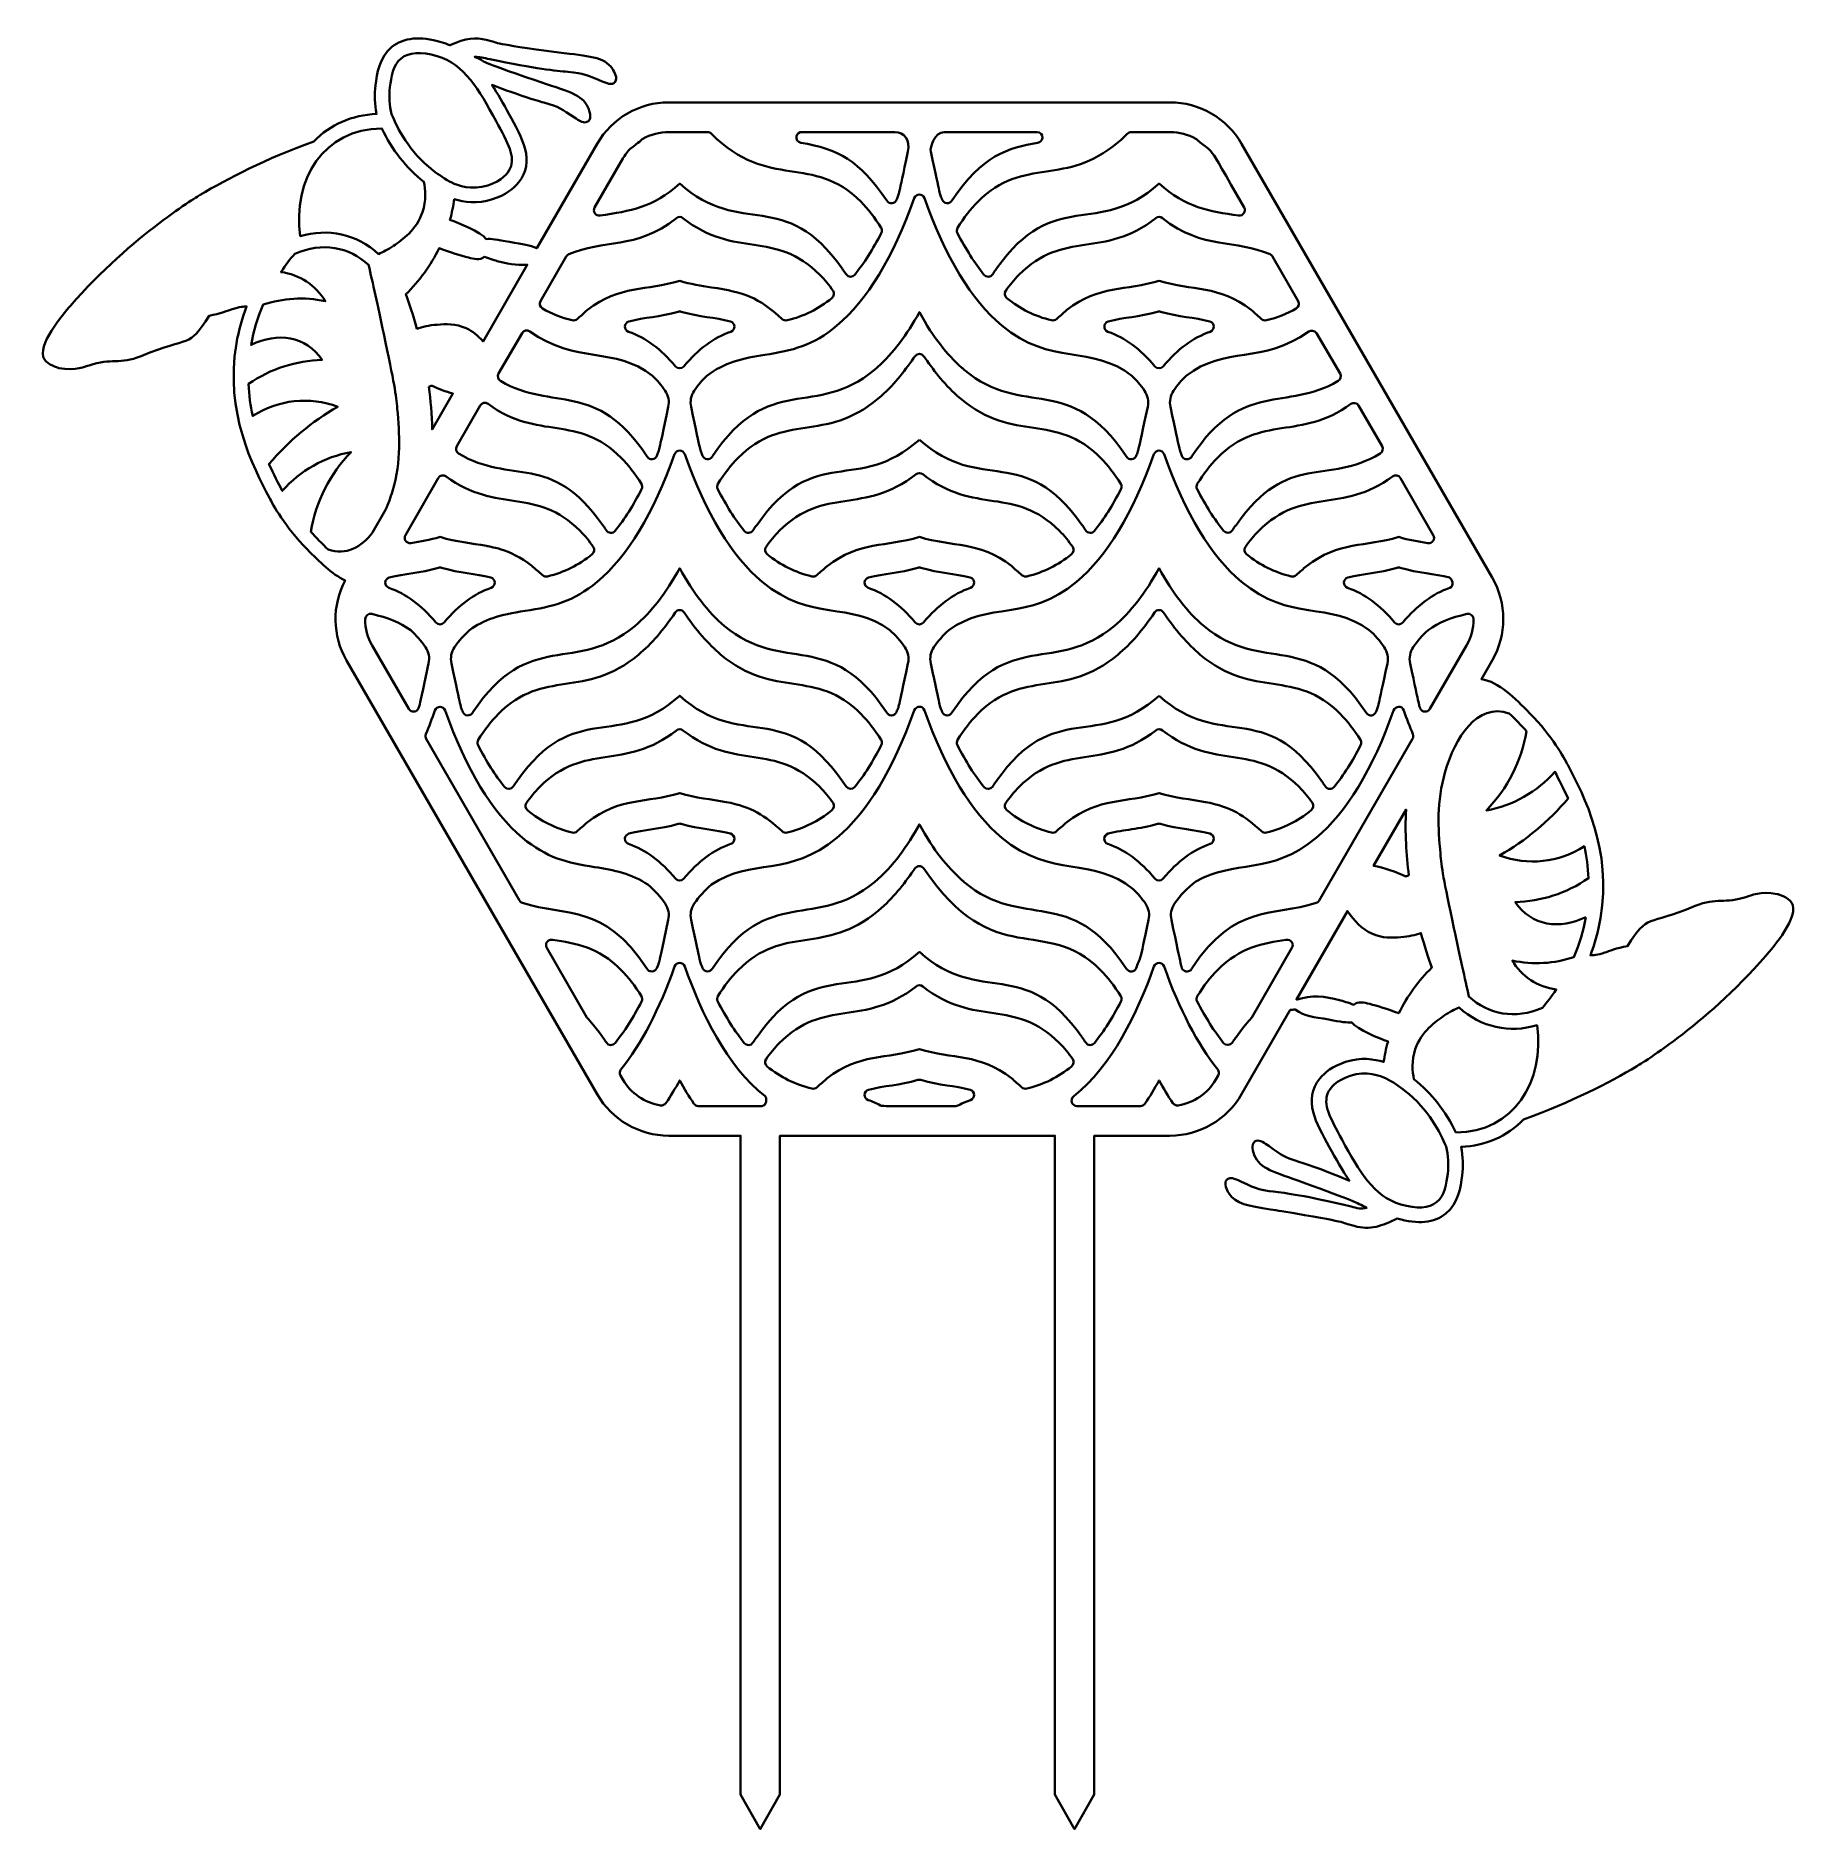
# Model space of a CAD drawing. Header units: inches. Extents: x 1.46 to 10.54, y -11.54 to -2.31.
import ezdxf

# ---------------------------------------------------------------- set-up
doc = ezdxf.new("R2010")
doc.units = ezdxf.units.IN
doc.header["$MEASUREMENT"] = 0
doc.layers.add('Слой 2', color=7, linetype='Continuous', lineweight=0)

msp = doc.modelspace()

# ---------------------------------------------------------------- linework, layer by layer
at = {"layer": 'Слой 2', "color": 18, "lineweight": 35, "true_color": 0x000000}
for points, knots in [([(10.4974, -6.77), (10.4798, -6.7425), (10.4318, -6.7274), (10.4228, -6.7259), (10.3385, -6.7096), (10.2829, -6.7349), (10.2686, -6.7394), (10.2686, -6.7394), (10.2684, -6.7397), (10.2684, -6.7397), (10.1524, -6.7793), (10.1136, -6.7416), (10.0016, -6.7873), (9.7465, -6.8943), (9.7629, -6.8204), (9.6529, -6.9939), (9.5968, -7.0039), (9.5548, -7.0211), (9.5356, -7.0276), (9.5355, -7.0275), (9.5354, -7.0276), (9.5355, -7.0277), (9.4975, -7.0397), (9.4762, -7.0408), (9.4613, -7.042), (9.4834, -6.9839), (9.5019, -6.9201), (9.5137, -6.8509), (9.5739, -6.4983), (9.4285, -6.2207), (9.3449, -6.0609), (9.327, -6.0268), (9.2655, -5.9126), (9.1498, -5.7956), (9.0722, -5.717), (8.9894, -5.6336), (8.9004, -5.619), (8.9004, -5.619), (8.956, -5.5228), (8.956, -5.5228), (9.0318, -5.3915), (9.0318, -5.2283), (8.956, -5.0969), (8.956, -5.0969), (7.6658, -2.8623), (7.6658, -2.8623), (7.59, -2.7311), (7.4487, -2.6494), (7.2971, -2.6494), (7.2971, -2.6494), (4.7168, -2.6494), (4.7168, -2.6494), (4.5651, -2.6494), (4.4239, -2.7311), (4.3481, -2.8625), (4.3481, -2.8625), (4.0373, -3.4007), (4.0373, -3.4007), (4.0003, -3.3826), (3.9712, -3.381), (3.8967, -3.3676), (3.8321, -3.3561), (3.8015, -3.351), (3.7776, -3.3531), (3.7488, -3.3164), (3.6343, -3.27), (3.5902, -3.2545), (3.6009, -3.2161), (3.608, -3.1804), (3.6128, -3.1485), (3.6606, -3.1634), (3.7318, -3.1747), (3.8095, -3.1486), (3.877, -3.126), (3.9181, -3.0937), (3.9432, -3.0627), (4.0322, -2.953), (3.9617, -2.8322), (3.8938, -2.7091), (3.8646, -2.6562), (3.8367, -2.6057), (3.807, -2.5595), (3.9527, -2.6161), (4.0266, -2.6371), (4.0732, -2.6503), (4.1578, -2.6743), (4.1602, -2.6813), (4.2317, -2.7278), (4.2536, -2.7422), (4.2842, -2.7638), (4.3034, -2.7455), (4.3203, -2.7293), (4.3095, -2.6957), (4.3016, -2.6772), (4.2706, -2.6051), (4.1947, -2.5934), (4.0285, -2.5359), (3.7235, -2.4304), (3.7819, -2.4443), (3.7175, -2.4147), (3.741, -2.4159), (3.7655, -2.4208), (3.7953, -2.427), (4.0349, -2.4772), (4.1367, -2.4866), (4.1974, -2.4922), (4.2867, -2.5005), (4.2894, -2.5074), (4.37, -2.5404), (4.3937, -2.5504), (4.4261, -2.5645), (4.4411, -2.5435), (4.4548, -2.5244), (4.4381, -2.4936), (4.4269, -2.4769), (4.3843, -2.413), (4.3025, -2.4122), (4.1516, -2.3923), (3.7865, -2.3441), (3.8599, -2.3468), (3.7773, -2.3278), (3.724, -2.3154), (3.6734, -2.3159), (3.5905, -2.3554), (3.5763, -2.3492), (3.5614, -2.3437), (3.5458, -2.3391), (3.4372, -2.3071), (3.3516, -2.3156), (3.2914, -2.3642), (3.225, -2.4178), (3.2139, -2.504), (3.2067, -2.5608), (3.2005, -2.6096), (3.2024, -2.6599), (3.2125, -2.709), (3.0866, -2.715), (2.9749, -2.7621), (2.8888, -2.851), (2.6418, -2.9406), (2.4459, -3.0425), (2.3044, -3.1258), (2.3044, -3.1258), (1.9547, -3.3318), (1.6367, -3.6969), (1.5989, -3.7401), (1.4586, -3.9042), (1.5026, -3.9731), (1.5203, -4.0007), (1.5686, -4.0159), (1.5776, -4.0175), (1.6623, -4.0338), (1.7181, -4.0084), (1.7325, -4.0039), (1.7325, -4.0039), (1.7328, -4.0036), (1.7328, -4.0036), (1.8492, -3.9638), (1.8883, -4.0017), (2.0008, -3.9558), (2.2571, -3.8483), (2.2406, -3.9225), (2.3511, -3.7482), (2.4075, -3.7381), (2.4497, -3.7209), (2.469, -3.7143), (2.4691, -3.7144), (2.4692, -3.7143), (2.4691, -3.7142), (2.5072, -3.7021), (2.5287, -3.701), (2.5436, -3.6999), (2.5214, -3.7582), (2.5028, -3.8223), (2.491, -3.8919), (2.4305, -4.2461), (2.5766, -4.525), (2.6606, -4.6856), (2.6786, -4.7199), (2.7404, -4.8345), (2.8566, -4.9521), (2.9178, -5.0141), (2.9822, -5.079), (3.0502, -5.1113), (2.9824, -5.2401), (2.9848, -5.3962), (3.0579, -5.5228), (3.0579, -5.5228), (4.3481, -7.7573), (4.3481, -7.7573), (4.4239, -7.8887), (4.5651, -7.9703), (4.7168, -7.9703), (4.7168, -7.9703), (5.0867, -7.9703), (5.0867, -7.9703), (5.0867, -7.9703), (5.0867, -11.3633), (5.0867, -11.3633), (5.0867, -11.3633), (5.188, -11.541), (5.188, -11.541), (5.188, -11.541), (5.2892, -11.3633), (5.2892, -11.3633), (5.2892, -11.3633), (5.2892, -7.9703), (5.2892, -7.9703), (5.2892, -7.9703), (6.705, -7.9703), (6.705, -7.9703), (6.705, -7.9703), (6.705, -11.3633), (6.705, -11.3633), (6.705, -11.3633), (6.8062, -11.541), (6.8062, -11.541), (6.8062, -11.541), (6.9074, -11.3633), (6.9074, -11.3633), (6.9074, -11.3633), (6.9074, -7.9703), (6.9074, -7.9703), (6.9074, -7.9703), (7.2971, -7.9703), (7.2971, -7.9703), (7.4487, -7.9703), (7.59, -7.8887), (7.6658, -7.7573), (7.6658, -7.7573), (7.9167, -7.3229), (7.9167, -7.3229), (7.9248, -7.322), (7.9329, -7.3211), (7.9411, -7.3205), (7.9958, -7.3577), (8.0316, -7.3578), (8.1146, -7.3727), (8.1789, -7.3841), (8.2093, -7.3893), (8.2331, -7.3872), (8.2618, -7.4236), (8.3757, -7.4699), (8.4197, -7.4853), (8.409, -7.5235), (8.402, -7.559), (8.3971, -7.5908), (8.3496, -7.5759), (8.2788, -7.5647), (8.2014, -7.5907), (8.1342, -7.6131), (8.0933, -7.6453), (8.0683, -7.6762), (7.9797, -7.7853), (8.0499, -7.9056), (8.1175, -8.028), (8.1519, -8.0905), (8.1846, -8.1497), (8.2206, -8.2022), (7.8966, -8.0647), (7.9397, -8.1226), (7.8057, -8.0234), (7.7851, -8.0091), (7.761, -7.9904), (7.7413, -7.9963), (7.7373, -7.9975), (7.7341, -7.9995), (7.7317, -8.0016), (7.7143, -8.0173), (7.724, -8.0512), (7.7314, -8.07), (7.7595, -8.1412), (7.8344, -8.158), (7.9822, -8.2114), (8.2446, -8.306), (8.254, -8.3125), (8.3096, -8.342), (8.2962, -8.3446), (8.2834, -8.3454), (8.2706, -8.3449), (8.2579, -8.3423), (8.2445, -8.3391), (8.2297, -8.3355), (7.9918, -8.278), (7.8904, -8.2655), (7.8298, -8.258), (7.7676, -8.2503), (7.7488, -8.248), (7.6645, -8.2071), (7.6645, -8.2071), (7.6589, -8.2046), (7.6589, -8.2046), (7.6443, -8.1979), (7.6339, -8.1937), (7.6269, -8.1917), (7.6156, -8.1883), (7.6072, -8.1884), (7.6008, -8.1903), (7.5946, -8.1922), (7.5905, -8.1957), (7.5878, -8.1992), (7.5735, -8.2179), (7.5893, -8.2492), (7.6, -8.2663), (7.6349, -8.3223), (7.6989, -8.3322), (7.8152, -8.3502), (7.8329, -8.353), (7.852, -8.3559), (7.8726, -8.3593), (8.236, -8.4187), (8.1627, -8.4138), (8.2447, -8.4353), (8.3302, -8.458), (8.3875, -8.4346), (8.4674, -8.3973), (8.5737, -8.428), (8.6578, -8.4192), (8.7171, -8.3714), (8.7831, -8.318), (8.7942, -8.2322), (8.8014, -8.1757), (8.8075, -8.1272), (8.8056, -8.0771), (8.7956, -8.0282), (8.9209, -8.0222), (9.0321, -7.9753), (9.1177, -7.8869), (9.3636, -7.7977), (9.5586, -7.6963), (9.6994, -7.6134), (9.6994, -7.6134), (10.0475, -7.4083), (10.364, -7.045), (10.4016, -7.0019), (10.5412, -6.8386), (10.4974, -6.77)], [0, 0, 0, 0, 1, 1, 1, 2, 2, 2, 3, 3, 3, 4, 4, 4, 5, 5, 5, 6, 6, 6, 7, 7, 7, 8, 8, 8, 9, 9, 9, 10, 10, 10, 11, 11, 11, 12, 12, 12, 13, 13, 13, 14, 14, 14, 15, 15, 15, 16, 16, 16, 17, 17, 17, 18, 18, 18, 19, 19, 19, 20, 20, 20, 21, 21, 21, 22, 22, 22, 23, 23, 23, 24, 24, 24, 25, 25, 25, 26, 26, 26, 27, 27, 27, 28, 28, 28, 29, 29, 29, 30, 30, 30, 31, 31, 31, 32, 32, 32, 33, 33, 33, 34, 34, 34, 35, 35, 35, 36, 36, 36, 37, 37, 37, 38, 38, 38, 39, 39, 39, 40, 40, 40, 41, 41, 41, 42, 42, 42, 43, 43, 43, 44, 44, 44, 45, 45, 45, 46, 46, 46, 47, 47, 47, 48, 48, 48, 49, 49, 49, 50, 50, 50, 51, 51, 51, 52, 52, 52, 53, 53, 53, 54, 54, 54, 55, 55, 55, 56, 56, 56, 57, 57, 57, 58, 58, 58, 59, 59, 59, 60, 60, 60, 61, 61, 61, 62, 62, 62, 63, 63, 63, 64, 64, 64, 65, 65, 65, 66, 66, 66, 67, 67, 67, 68, 68, 68, 69, 69, 69, 70, 70, 70, 71, 71, 71, 72, 72, 72, 73, 73, 73, 74, 74, 74, 75, 75, 75, 76, 76, 76, 77, 77, 77, 78, 78, 78, 79, 79, 79, 80, 80, 80, 81, 81, 81, 82, 82, 82, 83, 83, 83, 84, 84, 84, 85, 85, 85, 86, 86, 86, 87, 87, 87, 88, 88, 88, 89, 89, 89, 90, 90, 90, 91, 91, 91, 92, 92, 92, 93, 93, 93, 94, 94, 94, 95, 95, 95, 96, 96, 96, 97, 97, 97, 98, 98, 98, 99, 99, 99, 100, 100, 100, 101, 101, 101, 102, 102, 102, 103, 103, 103, 104, 104, 104, 105, 105, 105, 106, 106, 106, 107, 107, 107, 108, 108, 108, 109, 109, 109, 110, 110, 110, 111, 111, 111, 112, 112, 112, 112]), ([(3.2815, -2.5706), (3.2879, -2.5201), (3.2959, -2.4576), (3.3389, -2.4229), (3.3786, -2.3909), (3.441, -2.387), (3.5245, -2.4115), (3.6667, -2.4534), (3.7378, -2.5823), (3.8276, -2.7456), (3.8916, -2.8618), (3.9268, -2.9304), (3.9008, -2.9889), (3.8891, -3.0155), (3.8596, -3.0522), (3.7854, -3.0771), (3.7024, -3.1049), (3.6282, -3.0763), (3.6, -3.0625), (3.5683, -3.0471), (3.5307, -3.0216), (3.5032, -3), (3.3799, -2.9029), (3.3192, -2.7832), (3.2902, -2.7107), (3.2786, -2.6645), (3.2756, -2.6174), (3.2815, -2.5706)], [0, 0, 0, 0, 1, 1, 1, 2, 2, 2, 3, 3, 3, 4, 4, 4, 5, 5, 5, 6, 6, 6, 7, 7, 7, 8, 8, 8, 9, 9, 9, 9]), ([(3.2394, -2.7837), (3.2394, -2.7837), (3.2399, -2.784), (3.2399, -2.784), (3.2912, -2.893), (3.3652, -2.9873), (3.4559, -3.0588), (3.4651, -3.0997), (3.4694, -3.1552), (3.4493, -3.2143), (3.4182, -3.3069), (3.3445, -3.3574), (3.2992, -3.3883), (3.2715, -3.4073), (3.2451, -3.4209), (3.2231, -3.4306), (3.1096, -3.3266), (2.9609, -3.2966), (2.8193, -3.3384), (2.7783, -3.05), (2.9406, -2.7832), (3.2394, -2.7837)], [0, 0, 0, 0, 1, 1, 1, 2, 2, 2, 3, 3, 3, 4, 4, 4, 5, 5, 5, 6, 6, 6, 7, 7, 7, 7]), ([(4.3349, -3.1907), (4.3349, -3.1907), (4.4803, -2.9388), (4.4803, -2.9388), (4.4886, -2.9245), (4.5086, -2.896), (4.5177, -2.8895), (4.5674, -2.854), (4.5743, -2.8424), (4.5829, -2.8376), (4.6239, -2.8145), (4.6702, -2.8022), (4.7169, -2.8022), (4.7169, -2.8022), (4.9158, -2.8022), (4.9158, -2.8022), (4.9231, -2.8022), (4.9301, -2.8051), (4.9353, -2.8103), (5.2368, -3.109), (5.4568, -2.9099), (5.7065, -3.1616), (5.742, -3.197), (5.7778, -3.2433), (5.8099, -3.2953), (5.8151, -3.3036), (5.8155, -3.314), (5.811, -3.3227), (5.768, -3.4056), (5.7221, -3.4777), (5.6746, -3.5369), (5.6627, -3.5516), (5.6402, -3.5504), (5.6299, -3.535), (5.6299, -3.535), (5.6138, -3.511), (5.6138, -3.511), (5.612, -3.5095), (5.6104, -3.5077), (5.609, -3.5057), (5.313, -3.0818), (5.091, -3.3523), (4.773, -3.0677), (4.6346, -3.1916), (4.5194, -3.209), (4.3631, -3.2321), (4.3525, -3.2337), (4.342, -3.2291), (4.336, -3.2203), (4.33, -3.2115), (4.3295, -3.2), (4.3349, -3.1907)], [0, 0, 0, 0, 1, 1, 1, 2, 2, 2, 3, 3, 3, 4, 4, 4, 5, 5, 5, 6, 6, 6, 7, 7, 7, 8, 8, 8, 9, 9, 9, 10, 10, 10, 11, 11, 11, 12, 12, 12, 13, 13, 13, 14, 14, 14, 15, 15, 15, 16, 16, 16, 17, 17, 17, 17]), ([(5.3742, -2.8229), (5.3775, -2.8104), (5.3897, -2.8022), (5.4026, -2.8022), (5.4026, -2.8022), (5.8801, -2.8022), (5.8801, -2.8022), (5.9284, -2.8022), (5.9609, -2.8455), (5.9484, -2.903), (5.895, -3.1489), (5.9062, -3.1086), (5.8891, -3.1514), (5.8812, -3.1713), (5.8534, -3.1764), (5.8391, -3.155), (5.6961, -2.946), (5.5901, -2.8899), (5.3965, -2.8574), (5.3807, -2.8548), (5.37, -2.8391), (5.3742, -2.8229)], [0, 0, 0, 0, 1, 1, 1, 2, 2, 2, 3, 3, 3, 4, 4, 4, 5, 5, 5, 6, 6, 6, 7, 7, 7, 7]), ([(6.1339, -2.8022), (6.1339, -2.8022), (6.6128, -2.8022), (6.6128, -2.8022), (6.6288, -2.8022), (6.6419, -2.8159), (6.6405, -2.8326), (6.6393, -2.8455), (6.6286, -2.8555), (6.6158, -2.8577), (6.4647, -2.8831), (6.3273, -2.9234), (6.1765, -3.1526), (6.1693, -3.1635), (6.1607, -3.1702), (6.1476, -3.1687), (6.1375, -3.1675), (6.1288, -3.1609), (6.1249, -3.1514), (6.1081, -3.1094), (6.1189, -3.1489), (6.0655, -2.903), (6.0609, -2.8816), (6.0848, -2.8022), (6.1339, -2.8022)], [0, 0, 0, 0, 1, 1, 1, 2, 2, 2, 3, 3, 3, 4, 4, 4, 5, 5, 5, 6, 6, 6, 7, 7, 7, 8, 8, 8, 8]), ([(7.0289, -2.856), (7.0789, -2.8142), (7.0793, -2.8022), (7.0981, -2.8022), (7.0981, -2.8022), (7.297, -2.8022), (7.297, -2.8022), (7.3437, -2.8022), (7.39, -2.8145), (7.4311, -2.8376), (7.4328, -2.8386), (7.4344, -2.8397), (7.4359, -2.841), (7.538, -2.9329), (7.4642, -2.8187), (7.679, -3.1907), (7.6907, -3.2109), (7.6737, -3.2356), (7.6508, -3.2321), (7.4968, -3.2093), (7.3811, -3.1933), (7.2409, -3.0677), (6.923, -3.3523), (6.7008, -3.082), (6.4049, -3.5057), (6.4035, -3.5077), (6.4019, -3.5095), (6.4001, -3.511), (6.3949, -3.5187), (6.3896, -3.5267), (6.3844, -3.5347), (6.374, -3.5505), (6.3512, -3.5515), (6.3395, -3.5369), (6.2916, -3.4773), (6.2457, -3.4052), (6.2029, -3.3227), (6.1984, -3.314), (6.1988, -3.3036), (6.2039, -3.2953), (6.2361, -3.2433), (6.2719, -3.197), (6.3074, -3.1615), (6.427, -3.041), (6.5404, -3.0238), (6.6606, -3.0055), (6.7745, -2.9881), (6.8924, -2.9702), (7.0289, -2.856)], [0, 0, 0, 0, 1, 1, 1, 2, 2, 2, 3, 3, 3, 4, 4, 4, 5, 5, 5, 6, 6, 6, 7, 7, 7, 8, 8, 8, 9, 9, 9, 10, 10, 10, 11, 11, 11, 12, 12, 12, 13, 13, 13, 14, 14, 14, 15, 15, 15, 16, 16, 16, 16]), ([(6.0331, -3.1426), (6.1407, -3.4471), (6.2747, -3.6679), (6.4314, -3.799), (6.6827, -4.0092), (6.8963, -3.8964), (7.1006, -4.0573), (7.1244, -4.0799), (7.1459, -4.1046), (7.1659, -4.1342), (7.1825, -4.1588), (7.1886, -4.1889), (7.1823, -4.2179), (7.127, -4.4725), (7.1378, -4.433), (7.1229, -4.4701), (7.1152, -4.4892), (7.0877, -4.4965), (7.0714, -4.4714), (6.7858, -4.0372), (6.5408, -4.2802), (6.2384, -4.0274), (6.2341, -4.0239), (6.2297, -4.0198), (6.2252, -4.0157), (6.1485, -3.9451), (6.0807, -3.8654), (6.0069, -3.7297), (5.9429, -3.8476), (5.871, -3.9424), (5.7928, -4.0118), (5.7873, -4.017), (5.7813, -4.0226), (5.7753, -4.0276), (5.4735, -4.2798), (5.2279, -4.0376), (4.9425, -4.4713), (4.9422, -4.4717), (4.9419, -4.4721), (4.9416, -4.4725), (4.9274, -4.4956), (4.8989, -4.4899), (4.891, -4.4701), (4.876, -4.4325), (4.8868, -4.4723), (4.8316, -4.2179), (4.8253, -4.1889), (4.8314, -4.1588), (4.848, -4.1342), (4.868, -4.1045), (4.8895, -4.0798), (4.9132, -4.0573), (4.9997, -3.9892), (5.1002, -3.9659), (5.211, -3.9496), (5.3537, -3.9273), (5.4585, -3.9027), (5.5825, -3.799), (5.7392, -3.6679), (5.8732, -3.4471), (5.9808, -3.1426), (5.9894, -3.1179), (6.0244, -3.1179), (6.0331, -3.1426)], [0, 0, 0, 0, 1, 1, 1, 2, 2, 2, 3, 3, 3, 4, 4, 4, 5, 5, 5, 6, 6, 6, 7, 7, 7, 8, 8, 8, 9, 9, 9, 10, 10, 10, 11, 11, 11, 12, 12, 12, 13, 13, 13, 14, 14, 14, 15, 15, 15, 16, 16, 16, 17, 17, 17, 18, 18, 18, 19, 19, 19, 20, 20, 20, 21, 21, 21, 21]), ([(4.0566, -3.6727), (4.0566, -3.6727), (4.189, -3.4435), (4.189, -3.4435), (4.1919, -3.4384), (4.1963, -3.4344), (4.2017, -3.432), (4.3794, -3.3529), (4.5445, -3.412), (4.7558, -3.2457), (4.7659, -3.2377), (4.7801, -3.2377), (4.7901, -3.2457), (5.0594, -3.4575), (5.2622, -3.3043), (5.4942, -3.5374), (5.5192, -3.5626), (5.5428, -3.591), (5.5624, -3.6196), (5.5705, -3.6316), (5.5682, -3.6478), (5.557, -3.6569), (5.4867, -3.714), (5.4134, -3.7505), (5.3263, -3.7718), (5.3171, -3.7741), (5.3076, -3.7715), (5.3009, -3.7654), (5.177, -3.6521), (5.1068, -3.6279), (4.936, -3.6021), (4.8838, -3.5941), (4.8298, -3.586), (4.773, -3.5685), (4.6027, -3.621), (4.4639, -3.5892), (4.2992, -3.7182), (4.2758, -3.7381), (4.2591, -3.7526), (4.2452, -3.7654), (4.2383, -3.7716), (4.2288, -3.7741), (4.2198, -3.7718), (4.1641, -3.7582), (4.1141, -3.7381), (4.0667, -3.7105), (4.0535, -3.7028), (4.049, -3.6859), (4.0566, -3.6727)], [0, 0, 0, 0, 1, 1, 1, 2, 2, 2, 3, 3, 3, 4, 4, 4, 5, 5, 5, 6, 6, 6, 7, 7, 7, 8, 8, 8, 9, 9, 9, 10, 10, 10, 11, 11, 11, 12, 12, 12, 13, 13, 13, 14, 14, 14, 15, 15, 15, 16, 16, 16, 16]), ([(7.825, -3.4435), (7.825, -3.4435), (7.9573, -3.6726), (7.9573, -3.6726), (7.9649, -3.6859), (7.9604, -3.7028), (7.9472, -3.7105), (7.8998, -3.7381), (7.8497, -3.7582), (7.7941, -3.7718), (7.785, -3.774), (7.7756, -3.7716), (7.7687, -3.7654), (7.7547, -3.7525), (7.7379, -3.7379), (7.7143, -3.7178), (7.5504, -3.5892), (7.4109, -3.6208), (7.2409, -3.5685), (7.071, -3.6209), (6.9314, -3.5892), (6.7665, -3.7185), (6.7434, -3.7382), (6.7271, -3.7524), (6.713, -3.7654), (6.7062, -3.7715), (6.6967, -3.7741), (6.6876, -3.7718), (6.6005, -3.7505), (6.5272, -3.714), (6.4569, -3.6569), (6.4457, -3.6477), (6.4433, -3.6315), (6.4516, -3.6196), (6.4717, -3.5904), (6.4952, -3.562), (6.5196, -3.5374), (6.5196, -3.5374), (6.5197, -3.5374), (6.5197, -3.5374), (6.7516, -3.3043), (6.9544, -3.4575), (7.2238, -3.2457), (7.2338, -3.2377), (7.248, -3.2377), (7.2581, -3.2457), (7.4696, -3.412), (7.6346, -3.3529), (7.8122, -3.432), (7.8175, -3.4344), (7.822, -3.4384), (7.825, -3.4435)], [0, 0, 0, 0, 1, 1, 1, 2, 2, 2, 3, 3, 3, 4, 4, 4, 5, 5, 5, 6, 6, 6, 7, 7, 7, 8, 8, 8, 9, 9, 9, 10, 10, 10, 11, 11, 11, 12, 12, 12, 13, 13, 13, 14, 14, 14, 15, 15, 15, 16, 16, 16, 17, 17, 17, 17]), ([(2.963, -4.9515), (2.9343, -4.924), (2.9007, -4.8901), (2.8742, -4.8603), (2.9, -4.7055), (2.972, -4.5626), (3.0814, -4.4499), (2.9434, -4.4756), (2.8199, -4.5451), (2.7273, -4.6503), (2.7066, -4.6106), (2.6825, -4.5642), (2.6587, -4.5118), (2.7598, -4.3925), (2.8793, -4.2935), (3.013, -4.2169), (2.8673, -4.1625), (2.7073, -4.1793), (2.5747, -4.2643), (2.5634, -4.2123), (2.5557, -4.1571), (2.5531, -4.0992), (2.668, -4.0199), (2.7992, -3.9795), (2.932, -3.9757), (2.8475, -3.852), (2.7034, -3.832), (2.5666, -3.8981), (2.5791, -3.8277), (2.6001, -3.7583), (2.6288, -3.691), (2.73, -3.6571), (2.8399, -3.65), (2.948, -3.6732), (2.8996, -3.5921), (2.8172, -3.5361), (2.7201, -3.5232), (2.7455, -3.4851), (2.7674, -3.4573), (2.7914, -3.4289), (2.9336, -3.3678), (3.0703, -3.3936), (3.1718, -3.4867), (3.192, -3.576), (3.2188, -3.6969), (3.2494, -3.8407), (3.3038, -4.0965), (3.3132, -4.1562), (3.3192, -4.2272), (3.3306, -4.3586), (3.341, -4.491), (3.2943, -4.6512), (3.2848, -4.6836), (3.2731, -4.7167), (3.2591, -4.7485), (3.2591, -4.7485), (3.192, -4.8646), (3.192, -4.8646), (3.1337, -4.9402), (3.0568, -4.9846), (2.963, -4.9515)], [0, 0, 0, 0, 1, 1, 1, 2, 2, 2, 3, 3, 3, 4, 4, 4, 5, 5, 5, 6, 6, 6, 7, 7, 7, 8, 8, 8, 9, 9, 9, 10, 10, 10, 11, 11, 11, 12, 12, 12, 13, 13, 13, 14, 14, 14, 15, 15, 15, 16, 16, 16, 17, 17, 17, 18, 18, 18, 19, 19, 19, 20, 20, 20, 20]), ([(3.685, -3.4486), (3.7127, -3.4558), (3.7468, -3.4646), (3.7673, -3.4444), (3.7947, -3.4552), (3.824, -3.4637), (3.8409, -3.4685), (3.9068, -3.4872), (3.9546, -3.4886), (3.9883, -3.4856), (3.9883, -3.4856), (3.7605, -3.8801), (3.7605, -3.8801), (3.7352, -3.8516), (3.7084, -3.8284), (3.6745, -3.8127), (3.6195, -3.7875), (3.5682, -3.7912), (3.5241, -3.7943), (3.4831, -3.7972), (3.448, -3.806), (3.4202, -3.8155), (3.401, -3.7461), (3.3809, -3.6857), (3.3635, -3.6372), (3.4333, -3.569), (3.491, -3.4897), (3.5346, -3.4007), (3.5949, -3.4231), (3.646, -3.4382), (3.685, -3.4486)], [0, 0, 0, 0, 1, 1, 1, 2, 2, 2, 3, 3, 3, 4, 4, 4, 5, 5, 5, 6, 6, 6, 7, 7, 7, 8, 8, 8, 9, 9, 9, 10, 10, 10, 10]), ([(4.5099, -3.8305), (4.4843, -3.8215), (4.4856, -3.7846), (4.5119, -3.7775), (4.5909, -3.7561), (4.6705, -3.7559), (4.7649, -3.7273), (4.7702, -3.7257), (4.7758, -3.7257), (4.781, -3.7273), (4.8761, -3.756), (4.9549, -3.756), (5.0342, -3.7775), (5.0605, -3.7846), (5.0618, -3.8215), (5.0362, -3.8305), (4.9473, -3.8619), (4.8704, -3.9186), (4.7942, -4.009), (4.7831, -4.0221), (4.7628, -4.0221), (4.7517, -4.0089), (4.6756, -3.9186), (4.5988, -3.8619), (4.5099, -3.8305)], [0, 0, 0, 0, 1, 1, 1, 2, 2, 2, 3, 3, 3, 4, 4, 4, 5, 5, 5, 6, 6, 6, 7, 7, 7, 8, 8, 8, 8]), ([(6.9776, -3.8305), (6.9521, -3.8215), (6.9534, -3.7846), (6.9796, -3.7775), (7.0593, -3.7559), (7.138, -3.756), (7.2329, -3.7273), (7.2381, -3.7257), (7.2437, -3.7257), (7.249, -3.7273), (7.3439, -3.756), (7.4226, -3.756), (7.502, -3.7775), (7.5283, -3.7846), (7.5296, -3.8215), (7.504, -3.8305), (7.4151, -3.8619), (7.3382, -3.9186), (7.2622, -4.0089), (7.2511, -4.0221), (7.2308, -4.0222), (7.2197, -4.009), (7.1434, -3.9186), (7.0665, -3.8619), (6.9776, -3.8305)], [0, 0, 0, 0, 1, 1, 1, 2, 2, 2, 3, 3, 3, 4, 4, 4, 5, 5, 5, 6, 6, 6, 7, 7, 7, 8, 8, 8, 8]), ([(4.6329, -4.0573), (4.6567, -4.0799), (4.6781, -4.1046), (4.6981, -4.1342), (4.7147, -4.1588), (4.7208, -4.1889), (4.7145, -4.2179), (4.6587, -4.4749), (4.6697, -4.4338), (4.6551, -4.4701), (4.6475, -4.4891), (4.6201, -4.4967), (4.6036, -4.4714), (4.3439, -4.0765), (4.1209, -4.2427), (3.8509, -4.0842), (3.8377, -4.0764), (3.8333, -4.0595), (3.8409, -4.0463), (3.8409, -4.0463), (3.9616, -3.8373), (3.9616, -3.8373), (3.9698, -3.823), (3.9886, -3.819), (4.0019, -3.8287), (4.2382, -4), (4.4376, -3.9035), (4.6329, -4.0573)], [0, 0, 0, 0, 1, 1, 1, 2, 2, 2, 3, 3, 3, 4, 4, 4, 5, 5, 5, 6, 6, 6, 7, 7, 7, 8, 8, 8, 9, 9, 9, 9]), ([(8.0523, -3.8373), (8.0523, -3.8373), (8.173, -4.0463), (8.173, -4.0463), (8.1806, -4.0595), (8.1762, -4.0764), (8.163, -4.0842), (7.8928, -4.2429), (7.6703, -4.0763), (7.4103, -4.4713), (7.4079, -4.4749), (7.4065, -4.4771), (7.4038, -4.4798), (7.3896, -4.4934), (7.3661, -4.4883), (7.3588, -4.4701), (7.3438, -4.4326), (7.3534, -4.4667), (7.2994, -4.2179), (7.2931, -4.1889), (7.2991, -4.1588), (7.3158, -4.1342), (7.3358, -4.1045), (7.3573, -4.0798), (7.381, -4.0573), (7.5779, -3.9022), (7.7754, -4.0002), (8.0119, -3.8287), (8.0183, -3.8241), (8.0441, -3.823), (8.0523, -3.8373)], [0, 0, 0, 0, 1, 1, 1, 2, 2, 2, 3, 3, 3, 4, 4, 4, 5, 5, 5, 6, 6, 6, 7, 7, 7, 8, 8, 8, 9, 9, 9, 10, 10, 10, 10]), ([(6.0069, -4.3864), (5.689, -4.6713), (5.4671, -4.4004), (5.1711, -4.8244), (5.1697, -4.8264), (5.168, -4.8282), (5.1662, -4.8297), (5.161, -4.8374), (5.1557, -4.8455), (5.1504, -4.8535), (5.1401, -4.8693), (5.1173, -4.8704), (5.1055, -4.8557), (5.0576, -4.7961), (5.0117, -4.7239), (4.9691, -4.6413), (4.9646, -4.6326), (4.965, -4.6223), (4.9701, -4.614), (5.0021, -4.5622), (5.0379, -4.516), (5.0736, -4.4803), (5.3086, -4.2435), (5.5182, -4.4062), (5.7949, -4.1749), (5.8771, -4.1061), (5.9248, -4.0392), (5.9771, -3.9669), (5.9841, -3.9573), (5.99, -3.945), (6.0069, -3.945), (6.0162, -3.945), (6.0248, -3.9496), (6.03, -3.9573), (6.0322, -3.9606), (6.0345, -3.9637), (6.0368, -3.9669), (6.0885, -4.0385), (6.1371, -4.1061), (6.219, -4.1749), (6.4967, -4.407), (6.7046, -4.2429), (6.9403, -4.4804), (6.976, -4.516), (7.0118, -4.5622), (7.0438, -4.614), (7.0489, -4.6223), (7.0493, -4.6326), (7.0448, -4.6413), (7.0022, -4.7239), (6.9563, -4.7961), (6.9084, -4.8557), (6.8966, -4.8703), (6.8739, -4.8694), (6.8635, -4.8535), (6.8582, -4.8455), (6.8529, -4.8374), (6.8477, -4.8297), (6.8459, -4.8282), (6.8442, -4.8264), (6.8428, -4.8244), (6.5472, -4.4007), (6.3243, -4.6707), (6.0069, -4.3864)], [0, 0, 0, 0, 1, 1, 1, 2, 2, 2, 3, 3, 3, 4, 4, 4, 5, 5, 5, 6, 6, 6, 7, 7, 7, 8, 8, 8, 9, 9, 9, 10, 10, 10, 11, 11, 11, 12, 12, 12, 13, 13, 13, 14, 14, 14, 15, 15, 15, 16, 16, 16, 17, 17, 17, 18, 18, 18, 19, 19, 19, 20, 20, 20, 21, 21, 21, 21]), ([(3.4819, -4.1138), (3.4872, -4.1121), (3.4925, -4.1104), (3.498, -4.1087), (3.5331, -4.1249), (3.5685, -4.1382), (3.6052, -4.149), (3.6052, -4.149), (3.4987, -4.3335), (3.4987, -4.3335), (3.4973, -4.2575), (3.4914, -4.1837), (3.4819, -4.1138)], [0, 0, 0, 0, 1, 1, 1, 2, 2, 2, 3, 3, 3, 4, 4, 4, 4]), ([(3.6251, -4.4201), (3.6251, -4.4201), (3.7459, -4.2108), (3.7459, -4.2108), (3.7542, -4.1965), (3.7731, -4.1925), (3.7864, -4.2023), (4.0447, -4.3924), (4.2475, -4.2536), (4.4726, -4.4804), (4.5082, -4.516), (4.544, -4.5622), (4.576, -4.614), (4.5811, -4.6223), (4.5815, -4.6326), (4.577, -4.6413), (4.5344, -4.724), (4.4885, -4.7961), (4.4406, -4.8557), (4.4288, -4.8703), (4.4061, -4.8693), (4.3957, -4.8535), (4.3904, -4.8454), (4.385, -4.8372), (4.3797, -4.8294), (4.3779, -4.8279), (4.3764, -4.8263), (4.375, -4.8244), (4.1108, -4.4457), (3.9063, -4.6223), (3.6348, -4.4577), (3.6218, -4.4499), (3.6176, -4.4332), (3.6251, -4.4201)], [0, 0, 0, 0, 1, 1, 1, 2, 2, 2, 3, 3, 3, 4, 4, 4, 5, 5, 5, 6, 6, 6, 7, 7, 7, 8, 8, 8, 9, 9, 9, 10, 10, 10, 11, 11, 11, 11]), ([(8.268, -4.2109), (8.268, -4.2109), (8.3888, -4.4201), (8.3888, -4.4201), (8.3963, -4.4332), (8.392, -4.4499), (8.3791, -4.4577), (8.1068, -4.6228), (7.9036, -4.4452), (7.6388, -4.8244), (7.6375, -4.8264), (7.6358, -4.8282), (7.634, -4.8297), (7.6289, -4.8372), (7.6237, -4.8451), (7.6186, -4.8529), (7.6077, -4.8694), (7.5845, -4.8697), (7.5733, -4.8557), (7.5254, -4.7961), (7.4795, -4.724), (7.4369, -4.6413), (7.4324, -4.6326), (7.4328, -4.6223), (7.4379, -4.614), (7.4699, -4.5622), (7.5057, -4.516), (7.5414, -4.4803), (7.7661, -4.2539), (7.9692, -4.3922), (8.2275, -4.2024), (8.2408, -4.1927), (8.2597, -4.1965), (8.268, -4.2109)], [0, 0, 0, 0, 1, 1, 1, 2, 2, 2, 3, 3, 3, 4, 4, 4, 5, 5, 5, 6, 6, 6, 7, 7, 7, 8, 8, 8, 9, 9, 9, 10, 10, 10, 11, 11, 11, 11]), ([(3.6141, -5.4547), (3.6365, -5.4215), (3.662, -5.3928), (3.6905, -5.3674), (3.7629, -5.314), (3.846, -5.2876), (3.977, -5.2683), (4.1196, -5.2461), (4.2244, -5.2216), (4.3485, -5.1179), (4.5052, -4.9868), (4.6392, -4.7659), (4.7468, -4.4614), (4.7555, -4.4368), (4.7904, -4.4367), (4.7992, -4.4614), (4.9069, -4.766), (5.041, -4.9868), (5.1976, -5.1179), (5.449, -5.3281), (5.6487, -5.215), (5.8554, -5.3672), (5.8839, -5.3925), (5.9095, -5.4213), (5.932, -5.4547), (5.9486, -5.4793), (5.9547, -5.5094), (5.9484, -5.5384), (5.8929, -5.794), (5.9049, -5.7493), (5.8891, -5.7889), (5.8849, -5.7993), (5.8748, -5.8063), (5.8633, -5.8063), (5.8512, -5.8063), (5.8435, -5.7995), (5.8374, -5.7901), (5.5513, -5.3551), (5.3079, -5.6), (5.0046, -5.3462), (4.9198, -5.2757), (4.8421, -5.1756), (4.773, -5.0484), (4.7041, -5.1756), (4.6263, -5.2756), (4.5415, -5.3462), (4.2395, -5.5988), (3.994, -5.3561), (3.7087, -5.7901), (3.7086, -5.7903), (3.7067, -5.793), (3.7062, -5.7936), (3.6935, -5.8124), (3.6653, -5.809), (3.6572, -5.7889), (3.6411, -5.7487), (3.6519, -5.7879), (3.5977, -5.5384), (3.5914, -5.5094), (3.5975, -5.4793), (3.6141, -5.4547)], [0, 0, 0, 0, 1, 1, 1, 2, 2, 2, 3, 3, 3, 4, 4, 4, 5, 5, 5, 6, 6, 6, 7, 7, 7, 8, 8, 8, 9, 9, 9, 10, 10, 10, 11, 11, 11, 12, 12, 12, 13, 13, 13, 14, 14, 14, 15, 15, 15, 16, 16, 16, 17, 17, 17, 18, 18, 18, 19, 19, 19, 20, 20, 20, 20]), ([(7.4723, -5.3462), (7.3875, -5.2756), (7.3098, -5.1756), (7.2409, -5.0484), (7.1718, -5.1757), (7.094, -5.2757), (7.0093, -5.3462), (6.7074, -5.5988), (6.4619, -5.3562), (6.1765, -5.7901), (6.17, -5.8001), (6.1627, -5.8063), (6.1507, -5.8063), (6.1394, -5.8063), (6.1292, -5.7994), (6.125, -5.7889), (6.1082, -5.7473), (6.1192, -5.7858), (6.0655, -5.5384), (6.0592, -5.5094), (6.0653, -5.4793), (6.0819, -5.4547), (6.1031, -5.4233), (6.1282, -5.3942), (6.1582, -5.3675), (6.3638, -5.2157), (6.5654, -5.3276), (6.8163, -5.1179), (6.9729, -4.9868), (7.1069, -4.766), (7.2147, -4.4614), (7.2235, -4.4368), (7.2584, -4.4367), (7.2671, -4.4614), (7.3747, -4.7659), (7.5087, -4.9868), (7.6654, -5.1179), (7.9145, -5.3262), (8.1188, -5.2167), (8.3232, -5.3672), (8.3517, -5.3926), (8.3774, -5.4215), (8.3998, -5.4547), (8.4164, -5.4793), (8.4224, -5.5094), (8.4162, -5.5384), (8.3629, -5.7837), (8.3726, -5.7495), (8.3569, -5.7889), (8.3497, -5.807), (8.3226, -5.8165), (8.3052, -5.7901), (8.0194, -5.3553), (7.7752, -5.5995), (7.4723, -5.3462)], [0, 0, 0, 0, 1, 1, 1, 2, 2, 2, 3, 3, 3, 4, 4, 4, 5, 5, 5, 6, 6, 6, 7, 7, 7, 8, 8, 8, 9, 9, 9, 10, 10, 10, 11, 11, 11, 12, 12, 12, 13, 13, 13, 14, 14, 14, 15, 15, 15, 16, 16, 16, 17, 17, 17, 18, 18, 18, 18]), ([(3.5305, -4.5839), (3.5389, -4.5694), (3.5579, -4.5656), (3.5712, -4.5755), (3.833, -4.7707), (4.0325, -4.627), (4.2604, -4.8562), (4.285, -4.8807), (4.3085, -4.9092), (4.3284, -4.9385), (4.3366, -4.9504), (4.3342, -4.9666), (4.323, -4.9757), (4.2531, -5.0326), (4.1798, -5.0691), (4.0923, -5.0905), (4.0835, -5.0927), (4.074, -5.0904), (4.0671, -5.0841), (4.0485, -5.0674), (4.0312, -5.0522), (4.0127, -5.0365), (3.8953, -4.9443), (3.7873, -4.938), (3.7781, -4.9334), (3.701, -4.9186), (3.6235, -4.9133), (3.5392, -4.8873), (3.4877, -4.9031), (3.4389, -4.9113), (3.3893, -4.9188), (3.3664, -4.9224), (3.3494, -4.8977), (3.361, -4.8775), (3.361, -4.8775), (3.5305, -4.5839), (3.5305, -4.5839)], [0, 0, 0, 0, 1, 1, 1, 2, 2, 2, 3, 3, 3, 4, 4, 4, 5, 5, 5, 6, 6, 6, 7, 7, 7, 8, 8, 8, 9, 9, 9, 10, 10, 10, 11, 11, 11, 12, 12, 12, 12]), ([(6.0069, -4.8873), (5.8367, -4.9396), (5.6975, -4.9078), (5.5326, -5.0372), (5.515, -5.0521), (5.4977, -5.0673), (5.479, -5.0841), (5.4722, -5.0903), (5.4627, -5.0927), (5.4538, -5.0905), (5.3663, -5.0691), (5.293, -5.0326), (5.2231, -4.9757), (5.2119, -4.9666), (5.2096, -4.9504), (5.2177, -4.9385), (5.2377, -4.909), (5.2614, -4.8805), (5.286, -4.8561), (5.5177, -4.6229), (5.7203, -4.7765), (5.9898, -4.5643), (5.9998, -4.5564), (6.014, -4.5564), (6.0241, -4.5643), (6.2933, -4.7763), (6.4962, -4.6229), (6.7282, -4.8562), (6.7528, -4.8807), (6.7763, -4.9092), (6.7962, -4.9385), (6.8043, -4.9504), (6.802, -4.9666), (6.7908, -4.9757), (6.7209, -5.0326), (6.6475, -5.0691), (6.5601, -5.0905), (6.5513, -5.0927), (6.5418, -5.0904), (6.5349, -5.0841), (6.5162, -5.0673), (6.4989, -5.0522), (6.4805, -5.0365), (6.317, -4.9082), (6.177, -4.9395), (6.0069, -4.8873)], [0, 0, 0, 0, 1, 1, 1, 2, 2, 2, 3, 3, 3, 4, 4, 4, 5, 5, 5, 6, 6, 6, 7, 7, 7, 8, 8, 8, 9, 9, 9, 10, 10, 10, 11, 11, 11, 12, 12, 12, 13, 13, 13, 14, 14, 14, 15, 15, 15, 15]), ([(8.4834, -4.5839), (8.4834, -4.5839), (8.6529, -4.8775), (8.6529, -4.8775), (8.6645, -4.8977), (8.6475, -4.9224), (8.6246, -4.9189), (8.5751, -4.9113), (8.5263, -4.9032), (8.4747, -4.8873), (8.3046, -4.9396), (8.1653, -4.9078), (8.0004, -5.0372), (7.9825, -5.0523), (7.9653, -5.0675), (7.9468, -5.0841), (7.94, -5.0903), (7.9305, -5.0927), (7.9216, -5.0905), (7.8341, -5.0691), (7.7608, -5.0326), (7.6909, -4.9757), (7.6797, -4.9666), (7.6773, -4.9504), (7.6854, -4.9385), (7.7055, -4.909), (7.7291, -4.8805), (7.7538, -4.8561), (7.9811, -4.6273), (8.1812, -4.7705), (8.4427, -4.5755), (8.456, -4.5656), (8.475, -4.5694), (8.4834, -4.5839)], [0, 0, 0, 0, 1, 1, 1, 2, 2, 2, 3, 3, 3, 4, 4, 4, 5, 5, 5, 6, 6, 6, 7, 7, 7, 8, 8, 8, 9, 9, 9, 10, 10, 10, 11, 11, 11, 11]), ([(3.5311, -5.046), (3.5364, -5.0444), (3.542, -5.0444), (3.5472, -5.046), (3.6428, -5.0748), (3.7204, -5.0747), (3.8004, -5.0961), (3.8266, -5.1032), (3.8281, -5.1401), (3.8024, -5.1492), (3.7135, -5.1805), (3.6366, -5.2372), (3.5604, -5.3278), (3.5494, -5.3409), (3.5291, -5.341), (3.5179, -5.3278), (3.4415, -5.2372), (3.3646, -5.1804), (3.2759, -5.1492), (3.2644, -5.1451), (3.2569, -5.1341), (3.2574, -5.1219), (3.2579, -5.1097), (3.2662, -5.0993), (3.2779, -5.0961), (3.3573, -5.0748), (3.4363, -5.0746), (3.5311, -5.046)], [0, 0, 0, 0, 1, 1, 1, 2, 2, 2, 3, 3, 3, 4, 4, 4, 5, 5, 5, 6, 6, 6, 7, 7, 7, 8, 8, 8, 9, 9, 9, 9]), ([(6.2702, -5.1492), (6.1815, -5.1804), (6.1046, -5.2372), (6.0282, -5.3278), (6.0171, -5.3409), (5.9968, -5.3409), (5.9857, -5.3278), (5.9093, -5.2372), (5.8324, -5.1804), (5.7437, -5.1492), (5.7322, -5.1451), (5.7247, -5.1341), (5.7252, -5.1219), (5.7256, -5.1097), (5.734, -5.0993), (5.7457, -5.0961), (5.8247, -5.075), (5.9044, -5.0745), (5.9989, -5.046), (6.0042, -5.0444), (6.0097, -5.0444), (6.015, -5.046), (6.1105, -5.0748), (6.1882, -5.0747), (6.2682, -5.0961), (6.2944, -5.1032), (6.2959, -5.1401), (6.2702, -5.1492)], [0, 0, 0, 0, 1, 1, 1, 2, 2, 2, 3, 3, 3, 4, 4, 4, 5, 5, 5, 6, 6, 6, 7, 7, 7, 8, 8, 8, 9, 9, 9, 9]), ([(8.738, -5.1492), (8.6493, -5.1804), (8.5724, -5.2372), (8.496, -5.3278), (8.4849, -5.3409), (8.4646, -5.3409), (8.4535, -5.3278), (8.3772, -5.2372), (8.3003, -5.1805), (8.2115, -5.1492), (8.1858, -5.1401), (8.1872, -5.1032), (8.2135, -5.0961), (8.2923, -5.075), (8.3723, -5.0745), (8.4667, -5.046), (8.4719, -5.0444), (8.4775, -5.0444), (8.4828, -5.046), (8.5779, -5.0747), (8.6566, -5.0749), (8.7359, -5.0961), (8.7477, -5.0993), (8.7637, -5.1401), (8.738, -5.1492)], [0, 0, 0, 0, 1, 1, 1, 2, 2, 2, 3, 3, 3, 4, 4, 4, 5, 5, 5, 6, 6, 6, 7, 7, 7, 8, 8, 8, 8]), ([(3.7362, -5.9328), (3.7683, -5.8808), (3.8041, -5.8345), (3.8396, -5.7989), (4.0748, -5.562), (4.2842, -5.7251), (4.5611, -5.4935), (4.6271, -5.4384), (4.6906, -5.3652), (4.7498, -5.2761), (4.7608, -5.2597), (4.785, -5.2595), (4.7961, -5.2761), (4.8556, -5.3653), (4.9191, -5.4385), (4.985, -5.4935), (5.2627, -5.7258), (5.4708, -5.5615), (5.7065, -5.799), (5.742, -5.8345), (5.7778, -5.8808), (5.8099, -5.9328), (5.8151, -5.9411), (5.8155, -5.9515), (5.811, -5.9602), (5.768, -6.0431), (5.7221, -6.1151), (5.6746, -6.1743), (5.6631, -6.1887), (5.6405, -6.1882), (5.6299, -6.1724), (5.6299, -6.1724), (5.6138, -6.1484), (5.6138, -6.1484), (5.612, -6.1469), (5.6104, -6.1452), (5.609, -6.1432), (5.313, -5.7193), (5.0909, -5.9898), (4.773, -5.7052), (4.4559, -5.9891), (4.2326, -5.72), (3.9371, -6.1432), (3.9357, -6.1452), (3.9341, -6.1469), (3.9323, -6.1485), (3.9271, -6.1562), (3.9219, -6.1641), (3.9166, -6.1722), (3.9062, -6.188), (3.8834, -6.1889), (3.8717, -6.1743), (3.8233, -6.1141), (3.7774, -6.042), (3.7351, -5.9601), (3.7306, -5.9515), (3.731, -5.9411), (3.7362, -5.9328)], [0, 0, 0, 0, 1, 1, 1, 2, 2, 2, 3, 3, 3, 4, 4, 4, 5, 5, 5, 6, 6, 6, 7, 7, 7, 8, 8, 8, 9, 9, 9, 10, 10, 10, 11, 11, 11, 12, 12, 12, 13, 13, 13, 14, 14, 14, 15, 15, 15, 16, 16, 16, 17, 17, 17, 18, 18, 18, 19, 19, 19, 19]), ([(7.2409, -5.7052), (6.9242, -5.9887), (6.7002, -5.7202), (6.4049, -6.1432), (6.4035, -6.1452), (6.4019, -6.1469), (6.4001, -6.1485), (6.3949, -6.1562), (6.3896, -6.1642), (6.3844, -6.1722), (6.3738, -6.1882), (6.351, -6.1887), (6.3395, -6.1743), (6.2916, -6.1147), (6.2456, -6.0427), (6.2029, -5.9602), (6.1984, -5.9515), (6.1988, -5.9411), (6.2039, -5.9328), (6.2361, -5.8808), (6.2719, -5.8345), (6.3074, -5.7989), (6.5426, -5.562), (6.752, -5.7251), (7.0289, -5.4935), (7.0948, -5.4385), (7.1583, -5.3653), (7.2178, -5.2761), (7.2288, -5.2596), (7.2531, -5.2596), (7.2641, -5.2761), (7.3233, -5.3652), (7.3868, -5.4384), (7.4528, -5.4935), (7.7305, -5.7258), (7.9386, -5.5615), (8.1743, -5.799), (8.2098, -5.8345), (8.2456, -5.8808), (8.2777, -5.9328), (8.2828, -5.9411), (8.2833, -5.9515), (8.2788, -5.9601), (8.2363, -6.0424), (8.1904, -6.1145), (8.1423, -6.1743), (8.1306, -6.189), (8.1078, -6.1879), (8.0975, -6.1722), (8.0911, -6.1625), (8.0846, -6.1529), (8.0816, -6.1485), (8.0798, -6.147), (8.0782, -6.1452), (8.0768, -6.1432), (7.7805, -5.7189), (7.5591, -5.9901), (7.2409, -5.7052)], [0, 0, 0, 0, 1, 1, 1, 2, 2, 2, 3, 3, 3, 4, 4, 4, 5, 5, 5, 6, 6, 6, 7, 7, 7, 8, 8, 8, 9, 9, 9, 10, 10, 10, 11, 11, 11, 12, 12, 12, 13, 13, 13, 14, 14, 14, 15, 15, 15, 16, 16, 16, 17, 17, 17, 18, 18, 18, 19, 19, 19, 19]), ([(3.4287, -5.7693), (3.4202, -5.7909), (3.3904, -5.7931), (3.3788, -5.773), (3.3788, -5.773), (3.1902, -5.4464), (3.1902, -5.4464), (3.1666, -5.4055), (3.154, -5.3586), (3.1538, -5.311), (3.1537, -5.2933), (3.1701, -5.28), (3.1875, -5.2838), (3.2709, -5.3019), (3.3322, -5.3263), (3.3881, -5.3677), (3.4163, -5.3928), (3.4417, -5.4213), (3.4642, -5.4547), (3.4808, -5.4793), (3.4869, -5.5094), (3.4806, -5.5384), (3.471, -5.5824), (3.4615, -5.6265), (3.452, -5.6707), (3.4319, -5.7641), (3.4351, -5.7531), (3.4287, -5.7693)], [0, 0, 0, 0, 1, 1, 1, 2, 2, 2, 3, 3, 3, 4, 4, 4, 5, 5, 5, 6, 6, 6, 7, 7, 7, 8, 8, 8, 9, 9, 9, 9]), ([(8.8601, -5.311), (8.8599, -5.3587), (8.8473, -5.4055), (8.8237, -5.4464), (8.8237, -5.4464), (8.6351, -5.773), (8.6351, -5.773), (8.6235, -5.7931), (8.5936, -5.7909), (8.5852, -5.7693), (8.5784, -5.7519), (8.5851, -5.7773), (8.5333, -5.5384), (8.527, -5.5094), (8.533, -5.4793), (8.5496, -5.4547), (8.5707, -5.4236), (8.5956, -5.3946), (8.6257, -5.3677), (8.6817, -5.3264), (8.743, -5.3019), (8.8264, -5.2838), (8.8439, -5.28), (8.8602, -5.2934), (8.8601, -5.311)], [0, 0, 0, 0, 1, 1, 1, 2, 2, 2, 3, 3, 3, 4, 4, 4, 5, 5, 5, 6, 6, 6, 7, 7, 7, 8, 8, 8, 8]), ([(3.9484, -6.7596), (3.9484, -6.7596), (3.4679, -5.9274), (3.4679, -5.9274), (3.4636, -5.9199), (3.463, -5.9109), (3.4663, -5.903), (3.4826, -5.8631), (3.4983, -5.8218), (3.513, -5.7802), (3.5217, -5.7556), (3.5567, -5.7556), (3.5654, -5.7802), (3.6729, -6.0846), (3.8069, -6.3054), (3.9636, -6.4365), (4.0873, -6.5399), (4.1947, -6.5653), (4.3353, -6.5871), (4.433, -6.6014), (4.5284, -6.6224), (4.609, -6.6774), (4.6451, -6.7073), (4.6741, -6.7399), (4.6981, -6.7755), (4.7147, -6.8001), (4.7208, -6.8302), (4.7145, -6.8592), (4.7049, -6.9032), (4.6954, -6.9473), (4.6859, -6.9915), (4.6649, -7.0887), (4.671, -7.0678), (4.6551, -7.1075), (4.6509, -7.1181), (4.6406, -7.125), (4.6293, -7.125), (4.6175, -7.125), (4.61, -7.1187), (4.6036, -7.1089), (4.3815, -6.7711), (4.1877, -6.8445), (3.9639, -6.7721), (3.9573, -6.77), (3.9518, -6.7655), (3.9484, -6.7596)], [0, 0, 0, 0, 1, 1, 1, 2, 2, 2, 3, 3, 3, 4, 4, 4, 5, 5, 5, 6, 6, 6, 7, 7, 7, 8, 8, 8, 9, 9, 9, 10, 10, 10, 11, 11, 11, 12, 12, 12, 13, 13, 13, 14, 14, 14, 15, 15, 15, 15]), ([(6.2384, -6.665), (6.2341, -6.6614), (6.23, -6.6576), (6.226, -6.6538), (6.1499, -6.5838), (6.0819, -6.5052), (6.0069, -6.3671), (5.9469, -6.4777), (5.8716, -6.5834), (5.7757, -6.6649), (5.4731, -6.9177), (5.228, -6.6748), (4.9425, -7.1087), (4.9363, -7.1182), (4.9292, -7.125), (4.9168, -7.125), (4.9055, -7.125), (4.8952, -7.1181), (4.891, -7.1075), (4.8737, -7.0645), (4.8856, -7.108), (4.8316, -6.8592), (4.8253, -6.8302), (4.8314, -6.8001), (4.848, -6.7755), (4.872, -6.7399), (4.9011, -6.7072), (4.9371, -6.6773), (5.1413, -6.5381), (5.3364, -6.6422), (5.5825, -6.4365), (5.7392, -6.3054), (5.8732, -6.0846), (5.9808, -5.7802), (5.9894, -5.7556), (6.0244, -5.7555), (6.0331, -5.7802), (6.1407, -6.0846), (6.2747, -6.3054), (6.4314, -6.4365), (6.684, -6.6477), (6.902, -6.5319), (7.1077, -6.7005), (7.1309, -6.7228), (7.1518, -6.7473), (7.1708, -6.7755), (7.1874, -6.8001), (7.1935, -6.8302), (7.1872, -6.8592), (7.1624, -6.9734), (7.1509, -7.027), (7.1472, -7.0445), (7.1392, -7.0662), (7.1311, -7.0873), (7.1229, -7.1076), (7.1154, -7.1262), (7.0879, -7.1346), (7.0714, -7.1089), (6.7853, -6.674), (6.5417, -6.9184), (6.2384, -6.665)], [0, 0, 0, 0, 1, 1, 1, 2, 2, 2, 3, 3, 3, 4, 4, 4, 5, 5, 5, 6, 6, 6, 7, 7, 7, 8, 8, 8, 9, 9, 9, 10, 10, 10, 11, 11, 11, 12, 12, 12, 13, 13, 13, 14, 14, 14, 15, 15, 15, 16, 16, 16, 17, 17, 17, 18, 18, 18, 19, 19, 19, 20, 20, 20, 20]), ([(7.4103, -7.1087), (7.408, -7.1123), (7.4066, -7.1145), (7.4038, -7.1172), (7.3897, -7.1308), (7.3661, -7.1259), (7.3588, -7.1075), (7.3554, -7.0993), (7.362, -7.1251), (7.3043, -6.8592), (7.298, -6.8302), (7.3041, -6.8001), (7.3207, -6.7755), (7.3503, -6.7316), (7.3867, -6.6936), (7.4298, -6.6616), (7.626, -6.5473), (7.8161, -6.6323), (8.0502, -6.4365), (8.207, -6.3054), (8.341, -6.0846), (8.4485, -5.7802), (8.4571, -5.7559), (8.492, -5.7551), (8.5009, -5.7802), (8.5156, -5.8218), (8.5313, -5.8631), (8.5476, -5.903), (8.5509, -5.9109), (8.5503, -5.9199), (8.546, -5.9274), (8.546, -5.9274), (8.0655, -6.7596), (8.0655, -6.7596), (8.0621, -6.7655), (8.0565, -6.77), (8.05, -6.7721), (7.8264, -6.8445), (7.6325, -6.7712), (7.4103, -7.1087)], [0, 0, 0, 0, 1, 1, 1, 2, 2, 2, 3, 3, 3, 4, 4, 4, 5, 5, 5, 6, 6, 6, 7, 7, 7, 8, 8, 8, 9, 9, 9, 10, 10, 10, 11, 11, 11, 12, 12, 12, 13, 13, 13, 13]), ([(9.4384, -6.8447), (9.426, -6.9147), (9.4051, -6.9839), (9.3765, -7.0508), (9.2758, -7.0846), (9.1665, -7.0917), (9.0588, -7.0686), (9.107, -7.1493), (9.1891, -7.205), (9.2857, -7.2178), (9.2603, -7.2557), (9.2386, -7.2834), (9.2147, -7.3116), (9.0731, -7.3725), (8.9371, -7.3468), (8.8361, -7.2541), (8.816, -7.1652), (8.7893, -7.0449), (8.7588, -6.9018), (8.7047, -6.6473), (8.6953, -6.5878), (8.6894, -6.5171), (8.678, -6.3863), (8.6677, -6.2545), (8.7142, -6.0951), (8.7639, -5.9246), (8.8772, -5.7374), (9.0439, -5.7962), (9.0724, -5.8236), (9.1059, -5.8574), (9.1323, -5.887), (9.1066, -6.041), (9.035, -6.1833), (8.9261, -6.2955), (9.0635, -6.2699), (9.1863, -6.2007), (9.2785, -6.0961), (9.2991, -6.1355), (9.3231, -6.1817), (9.3468, -6.2339), (9.2461, -6.3526), (9.1272, -6.4512), (8.9941, -6.5274), (9.1391, -6.5815), (9.2984, -6.5648), (9.4304, -6.4802), (9.4417, -6.532), (9.4493, -6.5869), (9.4519, -6.6445), (9.3375, -6.7234), (9.207, -6.7637), (9.0748, -6.7675), (9.1589, -6.8906), (9.3023, -6.9105), (9.4384, -6.8447)], [0, 0, 0, 0, 1, 1, 1, 2, 2, 2, 3, 3, 3, 4, 4, 4, 5, 5, 5, 6, 6, 6, 7, 7, 7, 8, 8, 8, 9, 9, 9, 10, 10, 10, 11, 11, 11, 12, 12, 12, 13, 13, 13, 14, 14, 14, 15, 15, 15, 16, 16, 16, 17, 17, 17, 18, 18, 18, 18]), ([(3.9838, -6.257), (4.0039, -6.2279), (4.0274, -6.1995), (4.0518, -6.1749), (4.2842, -5.9415), (4.4862, -6.0953), (4.7558, -5.8831), (4.7659, -5.8752), (4.7801, -5.8752), (4.7901, -5.8831), (5.0593, -6.0949), (5.2622, -5.9417), (5.4942, -6.1748), (5.5196, -6.2004), (5.5425, -6.2281), (5.5624, -6.2571), (5.5705, -6.2691), (5.5682, -6.2852), (5.557, -6.2944), (5.4867, -6.3515), (5.4134, -6.388), (5.3263, -6.4093), (5.3174, -6.4115), (5.3079, -6.4092), (5.301, -6.4028), (5.2118, -6.3214), (5.1445, -6.2777), (5.0119, -6.2522), (4.9351, -6.2375), (4.8575, -6.2321), (4.773, -6.2062), (4.6032, -6.2583), (4.4639, -6.2267), (4.2992, -6.3557), (4.2758, -6.3755), (4.2591, -6.3901), (4.2452, -6.4028), (4.2383, -6.4091), (4.2288, -6.4116), (4.2198, -6.4093), (4.1327, -6.388), (4.0594, -6.3515), (3.9891, -6.2944), (3.9779, -6.2852), (3.9756, -6.269), (3.9838, -6.257)], [0, 0, 0, 0, 1, 1, 1, 2, 2, 2, 3, 3, 3, 4, 4, 4, 5, 5, 5, 6, 6, 6, 7, 7, 7, 8, 8, 8, 9, 9, 9, 10, 10, 10, 11, 11, 11, 12, 12, 12, 13, 13, 13, 14, 14, 14, 15, 15, 15, 15]), ([(7.4798, -6.2522), (7.4031, -6.2375), (7.3253, -6.2321), (7.2409, -6.2062), (7.0706, -6.2584), (6.9315, -6.2266), (6.7665, -6.356), (6.7434, -6.3757), (6.7271, -6.3899), (6.7129, -6.4028), (6.7061, -6.4091), (6.6966, -6.4115), (6.6876, -6.4093), (6.6005, -6.388), (6.5272, -6.3514), (6.4569, -6.2944), (6.4457, -6.2852), (6.4433, -6.269), (6.4516, -6.257), (6.4716, -6.2279), (6.4952, -6.1995), (6.5196, -6.1749), (6.7519, -5.9415), (6.9541, -6.0953), (7.2238, -5.8831), (7.2338, -5.8752), (7.248, -5.8752), (7.2581, -5.8831), (7.5272, -6.0949), (7.73, -5.9417), (7.962, -6.1748), (7.9874, -6.2004), (8.0103, -6.2281), (8.0302, -6.2571), (8.0383, -6.2691), (8.036, -6.2852), (8.0248, -6.2944), (7.9545, -6.3515), (7.8812, -6.388), (7.7941, -6.4093), (7.7854, -6.4115), (7.7758, -6.4093), (7.7687, -6.4028), (7.6796, -6.3215), (7.6123, -6.2777), (7.4798, -6.2522)], [0, 0, 0, 0, 1, 1, 1, 2, 2, 2, 3, 3, 3, 4, 4, 4, 5, 5, 5, 6, 6, 6, 7, 7, 7, 8, 8, 8, 9, 9, 9, 10, 10, 10, 11, 11, 11, 12, 12, 12, 13, 13, 13, 14, 14, 14, 15, 15, 15, 15]), ([(4.5119, -6.415), (4.5907, -6.3936), (4.6707, -6.3933), (4.7649, -6.3648), (4.7702, -6.3632), (4.7758, -6.3632), (4.781, -6.3648), (4.8761, -6.3935), (4.9547, -6.3935), (5.0342, -6.415), (5.0605, -6.4221), (5.0618, -6.459), (5.0362, -6.468), (4.9473, -6.4994), (4.8704, -6.5561), (4.7942, -6.6464), (4.7831, -6.6596), (4.7628, -6.6596), (4.7517, -6.6464), (4.6757, -6.5561), (4.5988, -6.4994), (4.5099, -6.468), (4.4984, -6.4639), (4.4909, -6.4529), (4.4914, -6.4408), (4.4918, -6.4286), (4.5001, -6.4182), (4.5119, -6.415)], [0, 0, 0, 0, 1, 1, 1, 2, 2, 2, 3, 3, 3, 4, 4, 4, 5, 5, 5, 6, 6, 6, 7, 7, 7, 8, 8, 8, 9, 9, 9, 9]), ([(6.9776, -6.468), (6.952, -6.4589), (6.9534, -6.4221), (6.9796, -6.415), (7.0621, -6.3927), (7.1364, -6.3939), (7.2329, -6.3648), (7.2381, -6.3632), (7.2437, -6.3632), (7.249, -6.3648), (7.3441, -6.3936), (7.4226, -6.3935), (7.502, -6.415), (7.5283, -6.4221), (7.5296, -6.459), (7.504, -6.468), (7.4151, -6.4994), (7.3382, -6.5561), (7.2622, -6.6464), (7.2511, -6.6596), (7.2308, -6.6596), (7.2197, -6.6464), (7.1435, -6.5561), (7.0666, -6.4994), (6.9776, -6.468)], [0, 0, 0, 0, 1, 1, 1, 2, 2, 2, 3, 3, 3, 4, 4, 4, 5, 5, 5, 6, 6, 6, 7, 7, 7, 8, 8, 8, 8]), ([(8.5274, -6.63), (8.5222, -6.6317), (8.5169, -6.6334), (8.5115, -6.6351), (8.4634, -6.6129), (8.3965, -6.5889), (8.345, -6.581), (8.345, -6.581), (8.5126, -6.2907), (8.5126, -6.2907), (8.5064, -6.4094), (8.5131, -6.5239), (8.5274, -6.63)], [0, 0, 0, 0, 1, 1, 1, 2, 2, 2, 3, 3, 3, 4, 4, 4, 4]), ([(7.0448, -7.2788), (7.0022, -7.3614), (6.9563, -7.4335), (6.9084, -7.4932), (6.8967, -7.5077), (6.8739, -7.5069), (6.8635, -7.491), (6.8582, -7.4829), (6.8529, -7.4749), (6.8476, -7.4671), (6.8459, -7.4656), (6.8442, -7.4638), (6.8428, -7.4618), (6.5472, -7.0382), (6.3243, -7.3082), (6.0069, -7.0238), (5.6891, -7.3086), (5.467, -7.0381), (5.1711, -7.4619), (5.1697, -7.4638), (5.168, -7.4656), (5.1663, -7.4671), (5.161, -7.4749), (5.1557, -7.4829), (5.1504, -7.491), (5.1398, -7.5072), (5.1169, -7.5074), (5.1055, -7.4932), (5.0576, -7.4335), (5.0117, -7.3614), (4.9691, -7.2788), (4.9646, -7.2701), (4.965, -7.2597), (4.9701, -7.2514), (5.0021, -7.1997), (5.0379, -7.1535), (5.0736, -7.1178), (5.3089, -6.8807), (5.5178, -7.044), (5.7949, -6.8123), (5.8762, -6.7443), (5.9245, -6.6773), (5.9771, -6.6044), (5.9794, -6.6012), (5.9817, -6.5981), (5.9839, -6.5948), (5.9949, -6.5785), (6.0189, -6.5784), (6.03, -6.5948), (6.3929, -7.1314), (6.6536, -6.829), (6.9403, -7.1178), (6.976, -7.1535), (7.0118, -7.1997), (7.0438, -7.2514), (7.0489, -7.2597), (7.0493, -7.2701), (7.0448, -7.2788)], [0, 0, 0, 0, 1, 1, 1, 2, 2, 2, 3, 3, 3, 4, 4, 4, 5, 5, 5, 6, 6, 6, 7, 7, 7, 8, 8, 8, 9, 9, 9, 10, 10, 10, 11, 11, 11, 12, 12, 12, 13, 13, 13, 14, 14, 14, 15, 15, 15, 16, 16, 16, 17, 17, 17, 18, 18, 18, 19, 19, 19, 19]), ([(8.3253, -7.2921), (8.2976, -7.2849), (8.2638, -7.2761), (8.2434, -7.2962), (8.2161, -7.2855), (8.187, -7.2771), (8.1701, -7.2723), (8.0976, -7.2517), (8.0229, -7.2453), (7.9522, -7.2696), (7.9508, -7.2692), (7.9494, -7.2689), (7.948, -7.2686), (7.948, -7.2686), (8.2106, -6.8137), (8.2106, -6.8137), (8.2488, -6.8651), (8.2842, -6.9059), (8.3357, -6.9296), (8.3905, -6.9547), (8.4415, -6.951), (8.4854, -6.948), (8.5263, -6.9451), (8.5612, -6.9363), (8.5888, -6.9269), (8.608, -6.9959), (8.6279, -7.0561), (8.6453, -7.1043), (8.5758, -7.1722), (8.5184, -7.2511), (8.4749, -7.3397), (8.4149, -7.3175), (8.3641, -7.3024), (8.3253, -7.2921)], [0, 0, 0, 0, 1, 1, 1, 2, 2, 2, 3, 3, 3, 4, 4, 4, 5, 5, 5, 6, 6, 6, 7, 7, 7, 8, 8, 8, 9, 9, 9, 10, 10, 10, 11, 11, 11, 11]), ([(4.3957, -7.491), (4.3904, -7.4829), (4.3851, -7.4749), (4.3799, -7.4671), (4.378, -7.4656), (4.3764, -7.4638), (4.375, -7.4618), (4.3262, -7.3919), (4.3007, -7.3699), (4.2957, -7.3612), (4.2957, -7.3612), (4.0888, -7.0027), (4.0888, -7.0027), (4.0834, -6.9935), (4.0838, -6.982), (4.0899, -6.9732), (4.0916, -6.9706), (4.0999, -6.9588), (4.119, -6.9617), (4.2393, -6.9799), (4.3528, -6.9972), (4.4726, -7.1178), (4.5083, -7.1536), (4.544, -7.1998), (4.576, -7.2514), (4.5811, -7.2597), (4.5815, -7.2701), (4.577, -7.2788), (4.5344, -7.3614), (4.4885, -7.4336), (4.4406, -7.4932), (4.4289, -7.5077), (4.4061, -7.5069), (4.3957, -7.491)], [0, 0, 0, 0, 1, 1, 1, 2, 2, 2, 3, 3, 3, 4, 4, 4, 5, 5, 5, 6, 6, 6, 7, 7, 7, 8, 8, 8, 9, 9, 9, 10, 10, 10, 11, 11, 11, 11]), ([(7.9251, -7.0027), (7.9251, -7.0027), (7.718, -7.3615), (7.718, -7.3615), (7.7127, -7.3706), (7.6873, -7.3925), (7.6388, -7.4619), (7.6375, -7.4638), (7.6358, -7.4656), (7.634, -7.4671), (7.6289, -7.4746), (7.6239, -7.4823), (7.6188, -7.4901), (7.6077, -7.5069), (7.5842, -7.5067), (7.5733, -7.4932), (7.5254, -7.4336), (7.4795, -7.3614), (7.4369, -7.2788), (7.4324, -7.2701), (7.4328, -7.2597), (7.4379, -7.2514), (7.4699, -7.1997), (7.5057, -7.1535), (7.5414, -7.1178), (7.6611, -6.9972), (7.7746, -6.9799), (7.8949, -6.9617), (7.922, -6.9575), (7.9361, -6.9838), (7.9251, -7.0027)], [0, 0, 0, 0, 1, 1, 1, 2, 2, 2, 3, 3, 3, 4, 4, 4, 5, 5, 5, 6, 6, 6, 7, 7, 7, 8, 8, 8, 9, 9, 9, 10, 10, 10, 10]), ([(4.8459, -7.8055), (4.8206, -7.7687), (4.7962, -7.7286), (4.773, -7.6858), (4.7504, -7.7274), (4.7267, -7.7664), (4.7022, -7.8023), (4.6962, -7.8112), (4.6856, -7.8158), (4.675, -7.8141), (4.5927, -7.8013), (4.5218, -7.7527), (4.4803, -7.6809), (4.4803, -7.6809), (4.4683, -7.6602), (4.4683, -7.6602), (4.4626, -7.6503), (4.4636, -7.6378), (4.4708, -7.6289), (4.5758, -7.4985), (4.6686, -7.3202), (4.7468, -7.0989), (4.7555, -7.0742), (4.7904, -7.0742), (4.7992, -7.0988), (4.8841, -7.3389), (5.0149, -7.6108), (5.2128, -7.7675), (5.222, -7.7749), (5.2216, -7.8175), (5.196, -7.8175), (5.196, -7.8175), (4.8688, -7.8175), (4.8688, -7.8175), (4.8597, -7.8175), (4.8511, -7.813), (4.8459, -7.8055)], [0, 0, 0, 0, 1, 1, 1, 2, 2, 2, 3, 3, 3, 4, 4, 4, 5, 5, 5, 6, 6, 6, 7, 7, 7, 8, 8, 8, 9, 9, 9, 10, 10, 10, 11, 11, 11, 12, 12, 12, 12]), ([(7.5455, -7.6602), (7.5455, -7.6602), (7.5336, -7.6809), (7.5336, -7.6809), (7.4921, -7.7527), (7.4212, -7.8013), (7.3389, -7.8141), (7.3283, -7.8158), (7.3177, -7.8112), (7.3117, -7.8023), (7.2872, -7.7664), (7.2635, -7.7274), (7.2409, -7.6858), (7.2177, -7.7286), (7.1933, -7.7687), (7.1679, -7.8055), (7.1628, -7.813), (7.1542, -7.8175), (7.1451, -7.8175), (7.1451, -7.8175), (6.8179, -7.8175), (6.8179, -7.8175), (6.793, -7.8175), (6.7784, -7.7857), (6.802, -7.7668), (6.9993, -7.6108), (7.1307, -7.3363), (7.2147, -7.0988), (7.2236, -7.0739), (7.2585, -7.0744), (7.2671, -7.0989), (7.3453, -7.3202), (7.4381, -7.4985), (7.5431, -7.6289), (7.5503, -7.6378), (7.5513, -7.6503), (7.5455, -7.6602)], [0, 0, 0, 0, 1, 1, 1, 2, 2, 2, 3, 3, 3, 4, 4, 4, 5, 5, 5, 6, 6, 6, 7, 7, 7, 8, 8, 8, 9, 9, 9, 10, 10, 10, 11, 11, 11, 12, 12, 12, 12]), ([(6.5349, -7.7216), (6.5162, -7.7048), (6.4989, -7.6896), (6.4805, -7.6739), (6.3164, -7.5455), (6.1776, -7.5772), (6.007, -7.5248), (5.8366, -7.5773), (5.6975, -7.5453), (5.5326, -7.6746), (5.515, -7.6896), (5.4977, -7.7047), (5.479, -7.7216), (5.472, -7.7279), (5.4624, -7.7301), (5.4538, -7.728), (5.3663, -7.7066), (5.293, -7.6701), (5.2231, -7.6132), (5.2119, -7.6041), (5.2096, -7.5879), (5.2177, -7.576), (5.2378, -7.5465), (5.2614, -7.5179), (5.286, -7.4935), (5.5176, -7.2605), (5.7205, -7.4138), (5.9898, -7.2018), (5.9998, -7.1938), (6.014, -7.1938), (6.0241, -7.2018), (6.2933, -7.4138), (6.4962, -7.2604), (6.7282, -7.4937), (6.7528, -7.5182), (6.7763, -7.5467), (6.7962, -7.576), (6.8043, -7.5879), (6.802, -7.6041), (6.7908, -7.6132), (6.7209, -7.6701), (6.6475, -7.7066), (6.5601, -7.728), (6.5511, -7.7302), (6.5417, -7.7278), (6.5349, -7.7216)], [0, 0, 0, 0, 1, 1, 1, 2, 2, 2, 3, 3, 3, 4, 4, 4, 5, 5, 5, 6, 6, 6, 7, 7, 7, 8, 8, 8, 9, 9, 9, 10, 10, 10, 11, 11, 11, 12, 12, 12, 13, 13, 13, 14, 14, 14, 15, 15, 15, 15]), ([(8.7688, -7.9538), (8.7688, -7.9538), (8.7683, -7.9535), (8.7683, -7.9535), (8.7172, -7.8451), (8.6436, -7.7512), (8.5533, -7.68), (8.5442, -7.6393), (8.5398, -7.5841), (8.5599, -7.5252), (8.5909, -7.4331), (8.6642, -7.3829), (8.7093, -7.3521), (8.7368, -7.3332), (8.7631, -7.3197), (8.7851, -7.31), (8.898, -7.4135), (9.0459, -7.4433), (9.1869, -7.4018), (9.2277, -7.6887), (9.0662, -7.9543), (8.7688, -7.9538)], [0, 0, 0, 0, 1, 1, 1, 2, 2, 2, 3, 3, 3, 4, 4, 4, 5, 5, 5, 6, 6, 6, 7, 7, 7, 7]), ([(8.7269, -8.166), (8.7205, -8.2162), (8.7125, -8.2785), (8.6698, -8.313), (8.6302, -8.3448), (8.5681, -8.3487), (8.485, -8.3243), (8.3436, -8.2825), (8.2728, -8.1543), (8.1833, -7.9918), (8.1196, -7.8761), (8.0846, -7.8079), (8.1105, -7.7496), (8.1222, -7.7231), (8.1516, -7.6866), (8.2254, -7.6618), (8.308, -7.6341), (8.3818, -7.6627), (8.4099, -7.6763), (8.4414, -7.6917), (8.4789, -7.717), (8.5063, -7.7386), (8.6289, -7.8352), (8.6894, -7.9543), (8.7182, -8.0265), (8.7298, -8.0725), (8.7328, -8.1194), (8.7269, -8.166)], [0, 0, 0, 0, 1, 1, 1, 2, 2, 2, 3, 3, 3, 4, 4, 4, 5, 5, 5, 6, 6, 6, 7, 7, 7, 8, 8, 8, 9, 9, 9, 9]), ([(6.2702, -7.7867), (6.2151, -7.806), (6.2088, -7.8175), (6.1941, -7.8175), (5.7848, -7.8175), (5.8155, -7.8189), (5.8068, -7.8143), (5.7863, -7.8035), (5.7651, -7.7942), (5.7437, -7.7867), (5.7181, -7.7777), (5.7194, -7.7407), (5.7457, -7.7336), (5.8246, -7.7124), (5.9044, -7.712), (5.9989, -7.6834), (6.0042, -7.6818), (6.0097, -7.6818), (6.015, -7.6834), (6.1101, -7.7122), (6.1889, -7.7123), (6.2682, -7.7336), (6.2799, -7.7368), (6.2883, -7.7472), (6.2887, -7.7594), (6.2892, -7.7716), (6.2817, -7.7826), (6.2702, -7.7867)], [0, 0, 0, 0, 1, 1, 1, 2, 2, 2, 3, 3, 3, 4, 4, 4, 5, 5, 5, 6, 6, 6, 7, 7, 7, 8, 8, 8, 9, 9, 9, 9])]:
    msp.add_open_spline(points, degree=3, knots=knots, dxfattribs=at)

doc.saveas('drawing.dxf')
